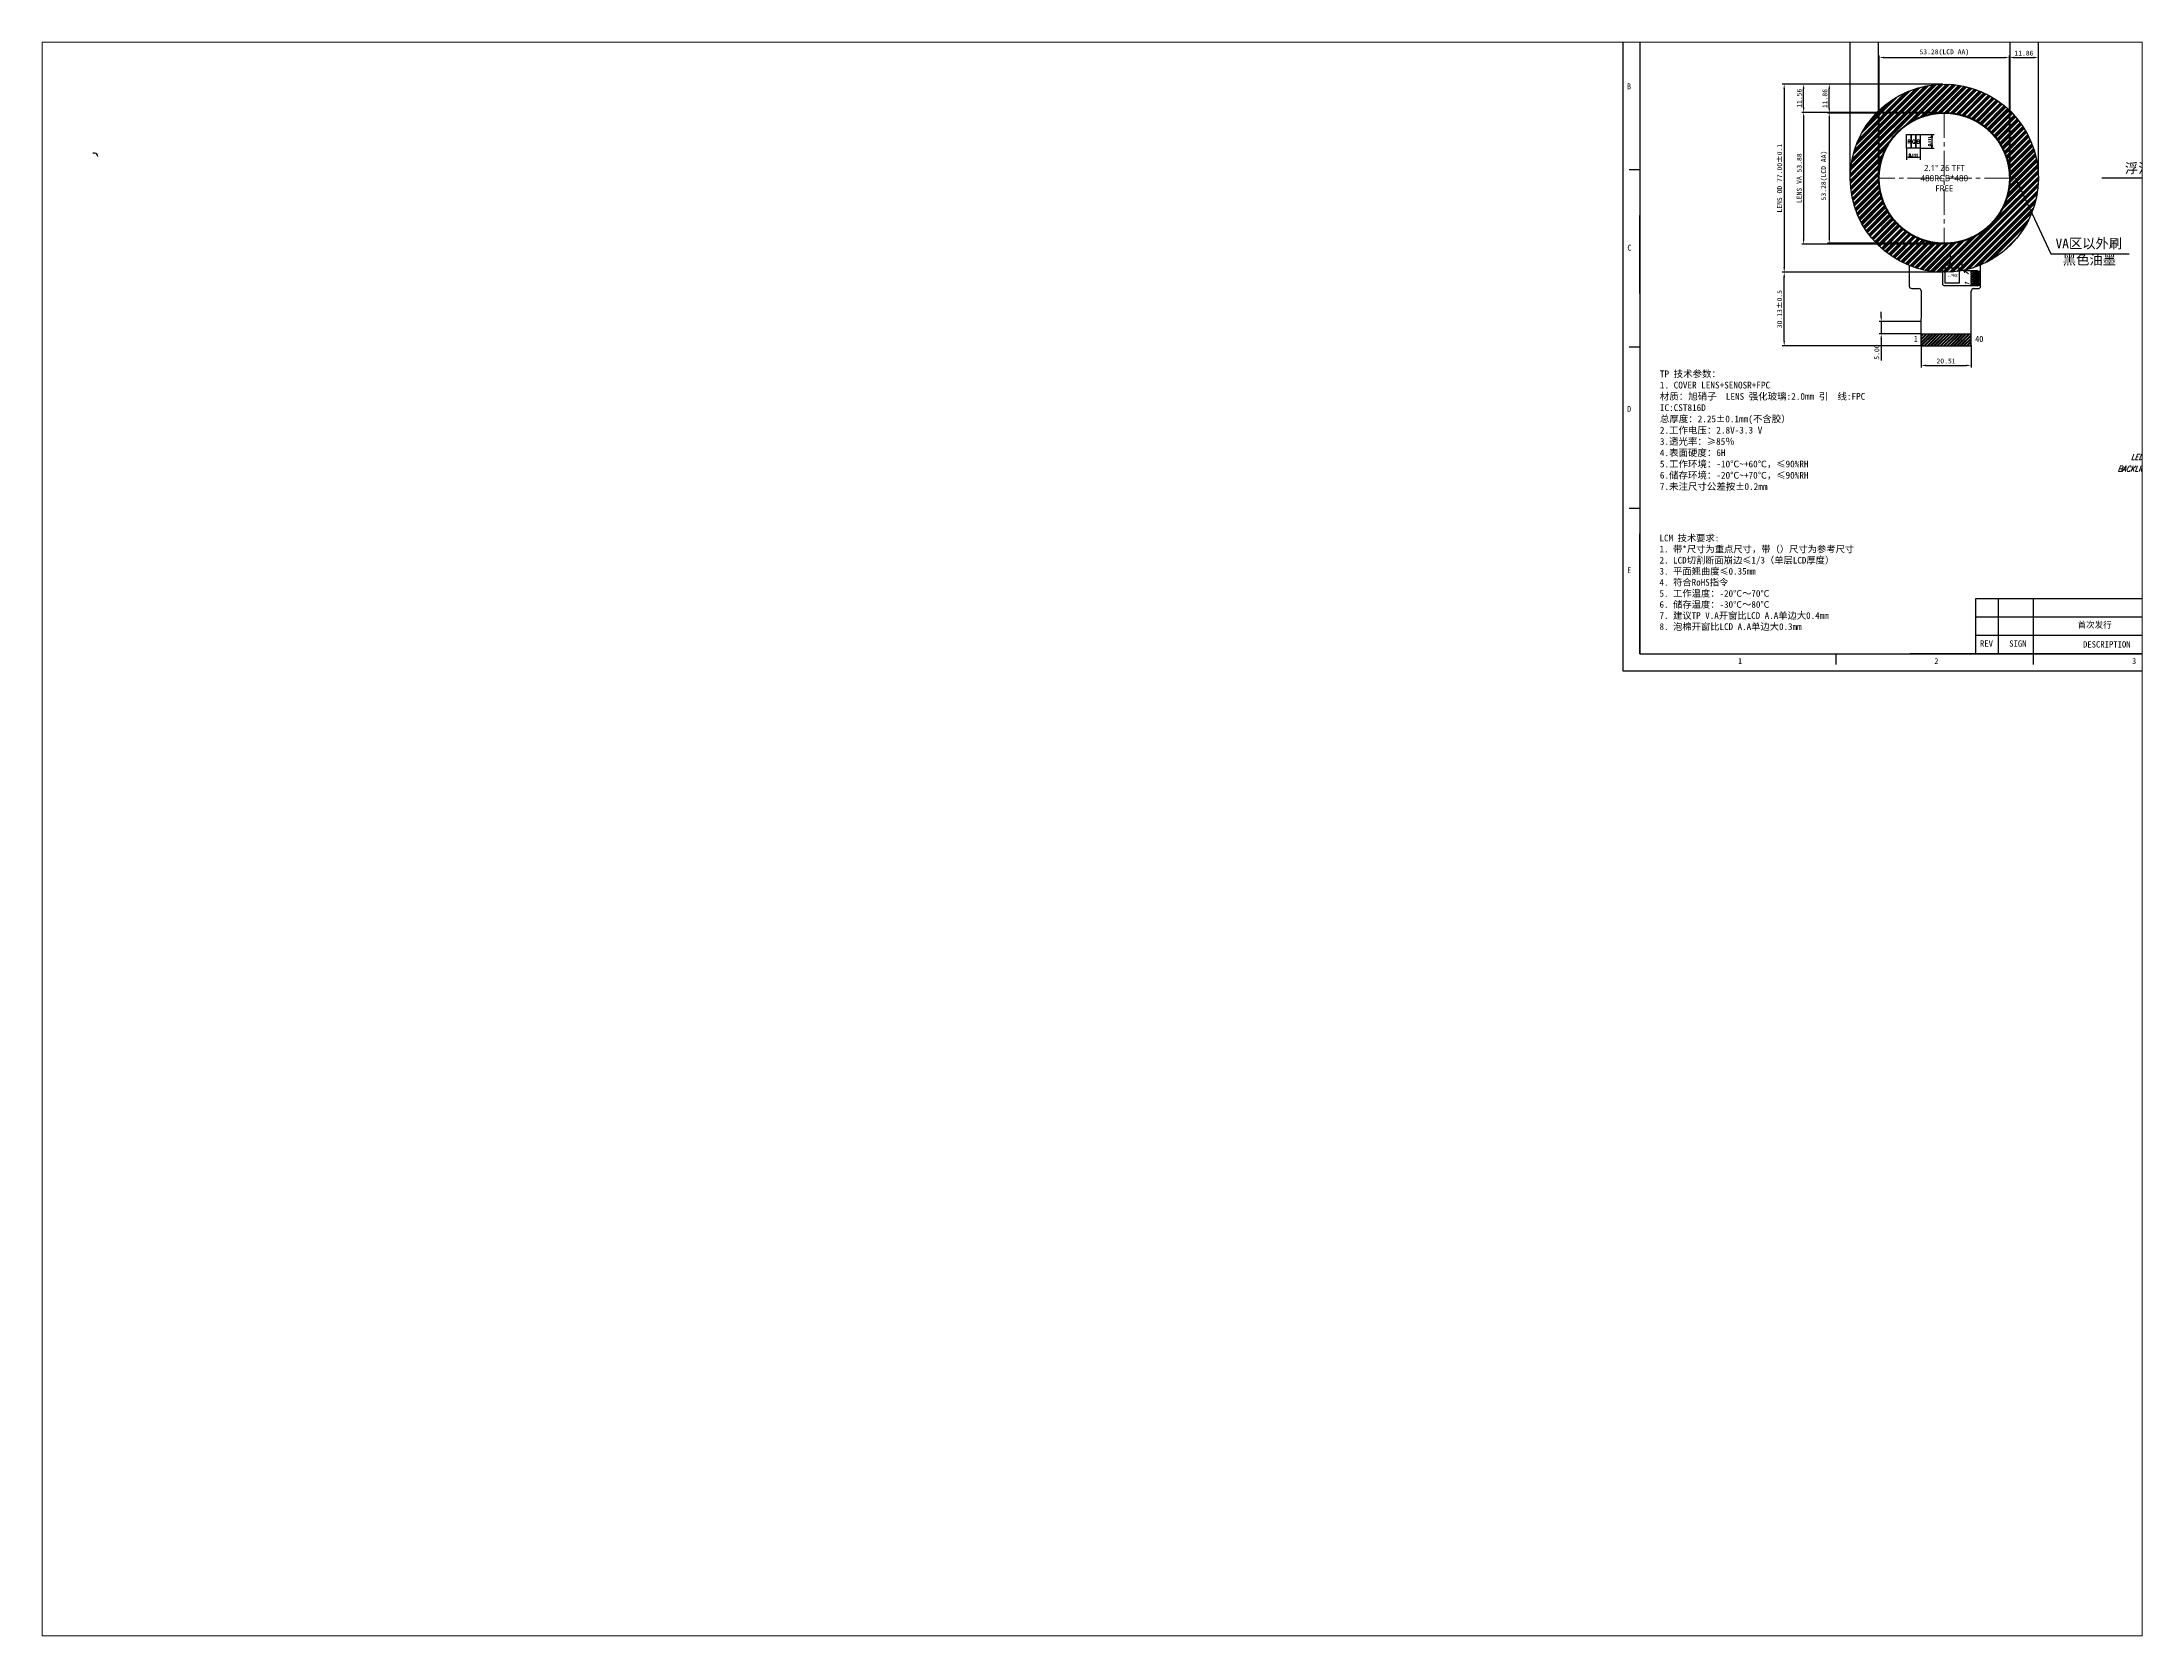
# Paper-space layout '布局2' of a CAD drawing. Header units: millimetres. Extents: x 26 to 231, y 20 to 176.
# The model-space entities are those that its viewports show. They can reach past a viewport. Long polylines and large blocks are cut down to what shows.
import ezdxf
from ezdxf.enums import TextEntityAlignment as Align

# ---------------------------------------------------------------- set-up
doc = ezdxf.new("R2010")
doc.units = ezdxf.units.MM
doc.linetypes.add('CENTER2', pattern=[1.125, 0.75, -0.125, 0.125, -0.125])
for name, color, linetype in [('3-DIM', 4, 'Continuous'), ('BL', 7, 'Continuous'), ('DIM', 3, 'Continuous'), ('FPC', 42, 'Continuous'), ('L241', 40, 'Continuous'), ('L92', 5, 'Continuous'), ('LCD', 2, 'Continuous'), ('标 注', 3, 'Continuous'), ('金手指', 50, 'Continuous')]:
    doc.layers.add(name, color=color, linetype=linetype)
doc.layers.add('CENTER', color=1, linetype='CENTER2', lineweight=9)
doc.styles.add('ROMAND', font='romand.shx')
doc.styles.get("Standard").update_dxf_attribs({"font": 'txt', "bigfont": 'gbcbig.shx'})
doc.styles.add('STYLE1', font='trebuc.ttf')
doc.styles.add('宋', font='')
doc.styles.add('宋体', font='')
doc.styles.add('样式 3', font='italict.shx', dxfattribs={"width": 0.85, "oblique": 10})
doc.styles.get('宋').set_extended_font_data('SimSun')
doc.styles.get('宋体').set_extended_font_data('SimSun')
doc.dimstyles.new('dwp', dxfattribs={"dimtxt": 4, "dimasz": 1.2, "dimexe": 1, "dimexo": 0.0625, "dimgap": 0.35, "dimtad": 1, "dimzin": 1, "dimdsep": 46, "dimtxsty": 'ROMAND', "dimblk": 'CLOSEDBLANK', "dimcen": 2.5, "dimclrd": 3, "dimclre": 3, "dimclrt": 3, "dimadec": 0, "dimazin": 0, "dimtp": 0.3, "dimtm": 0.3, "dimtfac": 1, "dimtmove": 0, "dimatfit": 3, "dimldrblk": 'CLOSEDBLANK', "dimfxl": 1, "dimarcsym": 0})
doc.dimstyles.new('ISO-25', dxfattribs={"dimtxt": 2.5, "dimasz": 2.5, "dimexe": 1.25, "dimexo": 0.625, "dimtad": 1, "dimtxsty": 'Standard', "dimcen": 2.5, "dimadec": 0, "dimazin": 0, "dimtfac": 1, "dimtmove": 0, "dimatfit": 3, "dimfxl": 1, "dimarcsym": 0})
doc.dimstyles.new('zengy', dxfattribs={"dimscale": 4, "dimtxt": 0.5, "dimasz": 0.5, "dimexe": 0.2, "dimexo": 0.2, "dimgap": 0.2, "dimtad": 1, "dimzin": 0, "dimdsep": 46, "dimtxsty": '宋体', "dimcen": 0.141421, "dimadec": 3, "dimazin": 0, "dimtfac": 1, "dimtmove": 0, "dimatfit": 3, "dimfxl": 0.2, "dimtolj": 1, "dimtzin": 0, "dimarcsym": 0})

# ---------------------------------------------------------------- blocks, each defined once
blk = doc.blocks.new('*D108')
at = {"layer": 'BL', "color": 0, "lineweight": -2, "ltscale": 5, "transparency": 16777216}
for p, q in [((4077.07, 1255.51), (4077.07, 1304.87)), ((4079.07, 1304.07), (4128.35, 1304.07)), ((4130.35, 1255.5), (4130.35, 1304.87))]:
    blk.add_line(p, q, dxfattribs=at)
at = {"layer": 'BL', "color": 0, "ltscale": 5, "transparency": 16777216}
for points in [[(4079.07, 1304.41), (4079.07, 1303.74), (4077.07, 1304.07)], [(4128.35, 1304.41), (4128.35, 1303.74), (4130.35, 1304.07)]]:
    blk.add_solid(points, dxfattribs=at)
at = {"layer": 'Defpoints', "color": 0, "ltscale": 5, "transparency": 16777216}
for p in [(4130.35, 1304.07), (4077.07, 1254.71), (4130.35, 1254.7)]:
    blk.add_point(p, dxfattribs=at)
at = {"layer": 'BL', "color": 0, "ltscale": 5, "transparency": 16777216, "insert": (4103.71, 1306.15), "char_height": 2, "attachment_point": 5, "style": '宋体'}
blk.add_mtext('\\A1;53.28(LCD AA)', dxfattribs=at)
blk = doc.blocks.new('*D109')
at = {"layer": 'BL', "color": 0, "lineweight": -2, "ltscale": 5, "transparency": 16777216}
for p, q in [((4102.91, 1281.35), (4055.83, 1281.35)), ((4056.63, 1279.35), (4056.63, 1230.07)), ((4102.91, 1228.07), (4055.83, 1228.07))]:
    blk.add_line(p, q, dxfattribs=at)
at = {"layer": 'BL', "color": 0, "ltscale": 5, "transparency": 16777216}
for points in [[(4056.29, 1279.35), (4056.96, 1279.35), (4056.63, 1281.35)], [(4056.29, 1230.07), (4056.96, 1230.07), (4056.63, 1228.07)]]:
    blk.add_solid(points, dxfattribs=at)
at = {"layer": 'Defpoints', "color": 0, "ltscale": 5, "transparency": 16777216}
for p in [(4103.71, 1281.35), (4056.63, 1228.07), (4103.71, 1228.07)]:
    blk.add_point(p, dxfattribs=at)
at = {"layer": 'BL', "color": 0, "ltscale": 5, "transparency": 16777216, "insert": (4054.55, 1255.78), "char_height": 2, "attachment_point": 5, "rotation": 90, "style": '宋体'}
blk.add_mtext('\\A1;53.28(LCD AA)', dxfattribs=at)
blk = doc.blocks.new('_ClosedBlank')
at = {"color": 0, "linetype": 'ByBlock', "lineweight": -2}
for p, q in [((-1, 0.17), (0, 0)), ((-1, 0.17), (-1, -0.17)), ((0, 0), (-1, -0.17))]:
    blk.add_line(p, q, dxfattribs=at)
blk = doc.blocks.new('*D111')
at = {"layer": 'Defpoints', "color": 0, "transparency": 16777216}
for p in [(4088.29, 1267.01), (4093.84, 1267.01), (4093.84, 1263.26)]:
    blk.add_point(p, dxfattribs=at)
at = {"layer": 'DIM', "color": 4, "lineweight": -2, "transparency": 16777216}
for p, q in [((4088.29, 1266.95), (4088.29, 1262.26)), ((4093.84, 1266.95), (4093.84, 1262.26)), ((4089.49, 1263.26), (4092.64, 1263.26))]:
    blk.add_line(p, q, dxfattribs=at)
at = {"layer": 'DIM', "color": 4, "lineweight": -2, "transparency": 16777216, "xscale": 1.199999999999999, "yscale": 1.199999999999999, "zscale": 1.199999999999999, "rotation": 180}
blk.add_blockref('_ClosedBlank', (4088.29, 1263.26), dxfattribs=at)
at = {"layer": 'DIM', "color": 4, "lineweight": -2, "transparency": 16777216, "xscale": 1.199999999999999, "yscale": 1.199999999999999, "zscale": 1.199999999999999}
blk.add_blockref('_ClosedBlank', (4093.84, 1263.26), dxfattribs=at)
at = {"layer": 'DIM', "color": 4, "transparency": 16777216, "insert": (4091.06, 1264.11), "char_height": 1, "attachment_point": 5, "style": 'ROMAND'}
blk.add_mtext('0.111', dxfattribs=at)
blk = doc.blocks.new('*D112')
at = {"layer": 'Defpoints', "color": 0, "transparency": 16777216}
for p in [(4093.84, 1272.56), (4093.84, 1267.01), (4098.6, 1267.01)]:
    blk.add_point(p, dxfattribs=at)
at = {"layer": 'DIM', "color": 4, "lineweight": -2, "transparency": 16777216}
for p, q in [((4093.9, 1272.56), (4099.6, 1272.56)), ((4093.9, 1267.01), (4099.6, 1267.01)), ((4098.6, 1271.36), (4098.6, 1268.21))]:
    blk.add_line(p, q, dxfattribs=at)
at = {"layer": 'DIM', "color": 4, "lineweight": -2, "transparency": 16777216, "xscale": 1.199999999999999, "yscale": 1.199999999999999, "zscale": 1.199999999999999}
for p, rotation in [((4098.6, 1272.56), 90), ((4098.6, 1267.01), 270)]:
    blk.add_blockref('_ClosedBlank', p, dxfattribs=dict(at, rotation=rotation))
at = {"layer": 'DIM', "color": 4, "transparency": 16777216, "insert": (4097.75, 1269.79), "char_height": 1, "attachment_point": 5, "rotation": 90, "style": 'ROMAND'}
blk.add_mtext('0.111', dxfattribs=at)
blk = doc.blocks.new('*U113')
at = {"color": 3}
blk.add_lwpolyline([(-1.9, -0.25), (1.9, -0.25), (1.9, 0.25), (-1.9, 0.25)], close=True, dxfattribs=at)
blk = doc.blocks.new('*U114')
at = {"color": 0, "linetype": 'ByBlock', "lineweight": -2, "transparency": 16777216}
for p in [(0, 5.1), (0, 4.25), (0, 3.4), (0, 2.55), (0, 1.7), (0, 0.85), (0, 0)]:
    blk.add_blockref('*U113', p, dxfattribs=at)
blk = doc.blocks.new('*D115')
at = {"layer": 'BL', "color": 0, "lineweight": -2, "ltscale": 5, "transparency": 16777216}
for p, q in [((4076.77, 1255.51), (4076.77, 1315.48)), ((4130.65, 1255.51), (4130.65, 1315.48)), ((4078.77, 1314.68), (4128.65, 1314.68))]:
    blk.add_line(p, q, dxfattribs=at)
at = {"layer": 'BL', "color": 0, "ltscale": 5, "transparency": 16777216}
for points in [[(4078.77, 1315.01), (4078.77, 1314.34), (4076.77, 1314.68)], [(4128.65, 1315.01), (4128.65, 1314.34), (4130.65, 1314.68)]]:
    blk.add_solid(points, dxfattribs=at)
at = {"layer": 'Defpoints', "color": 0, "ltscale": 5, "transparency": 16777216}
for p in [(4130.65, 1314.68), (4076.77, 1254.71), (4130.65, 1254.71)]:
    blk.add_point(p, dxfattribs=at)
at = {"layer": 'BL', "color": 0, "ltscale": 5, "transparency": 16777216, "insert": (4103.71, 1316.48), "char_height": 2, "attachment_point": 5, "style": '宋体'}
blk.add_mtext('\\A1;LENS VA 53.88', dxfattribs=at)
blk = doc.blocks.new('*D116')
at = {"layer": 'BL', "color": 0, "lineweight": -2, "ltscale": 5, "transparency": 16777216}
for p, q in [((4102.91, 1281.65), (4045.33, 1281.65)), ((4046.13, 1279.65), (4046.13, 1229.77)), ((4102.91, 1227.77), (4045.33, 1227.77))]:
    blk.add_line(p, q, dxfattribs=at)
at = {"layer": 'BL', "color": 0, "ltscale": 5, "transparency": 16777216}
for points in [[(4045.8, 1279.65), (4046.47, 1279.65), (4046.13, 1281.65)], [(4045.8, 1229.77), (4046.47, 1229.77), (4046.13, 1227.77)]]:
    blk.add_solid(points, dxfattribs=at)
at = {"layer": 'Defpoints', "color": 0, "ltscale": 5, "transparency": 16777216}
for p in [(4103.71, 1281.65), (4046.13, 1227.77), (4103.71, 1227.77)]:
    blk.add_point(p, dxfattribs=at)
at = {"layer": 'BL', "color": 0, "ltscale": 5, "transparency": 16777216, "insert": (4044.33, 1254.71), "char_height": 2, "attachment_point": 5, "rotation": 90, "style": '宋体'}
blk.add_mtext('\\A1;LENS VA 53.88', dxfattribs=at)
blk = doc.blocks.new('*D117')
at = {"layer": 'BL', "color": 0, "lineweight": -2, "ltscale": 5, "transparency": 16777216}
for p, q in [((4065.21, 1255.51), (4065.21, 1321.78)), ((4067.21, 1320.98), (4140.21, 1320.98)), ((4142.21, 1255.51), (4142.21, 1321.78))]:
    blk.add_line(p, q, dxfattribs=at)
at = {"layer": 'BL', "color": 0, "ltscale": 5, "transparency": 16777216}
for points in [[(4067.21, 1321.31), (4067.21, 1320.64), (4065.21, 1320.98)], [(4140.21, 1321.31), (4140.21, 1320.64), (4142.21, 1320.98)]]:
    blk.add_solid(points, dxfattribs=at)
at = {"layer": 'Defpoints', "color": 0, "ltscale": 5, "transparency": 16777216}
for p in [(4142.21, 1320.98), (4065.21, 1254.71), (4142.21, 1254.71)]:
    blk.add_point(p, dxfattribs=at)
at = {"layer": 'BL', "color": 0, "ltscale": 5, "transparency": 16777216, "insert": (4103.71, 1322.85), "char_height": 2, "attachment_point": 5, "style": '宋体'}
blk.add_mtext('\\A1;LENS OD 77.00%%P0.1', dxfattribs=at)
blk = doc.blocks.new('*D118')
at = {"layer": 'BL', "color": 0, "lineweight": -2, "ltscale": 5, "transparency": 16777216}
for p, q in [((4102.91, 1293.21), (4037.38, 1293.21)), ((4038.18, 1291.21), (4038.18, 1218.21)), ((4102.91, 1216.21), (4037.38, 1216.21))]:
    blk.add_line(p, q, dxfattribs=at)
at = {"layer": 'BL', "color": 0, "ltscale": 5, "transparency": 16777216}
for points in [[(4037.84, 1291.21), (4038.51, 1291.21), (4038.18, 1293.21)], [(4037.84, 1218.21), (4038.51, 1218.21), (4038.18, 1216.21)]]:
    blk.add_solid(points, dxfattribs=at)
at = {"layer": 'Defpoints', "color": 0, "ltscale": 5, "transparency": 16777216}
for p in [(4103.71, 1293.21), (4038.18, 1216.21), (4103.71, 1216.21)]:
    blk.add_point(p, dxfattribs=at)
at = {"layer": 'BL', "color": 0, "ltscale": 5, "transparency": 16777216, "insert": (4036.3, 1254.71), "char_height": 2, "attachment_point": 5, "rotation": 90, "style": '宋体'}
blk.add_mtext('\\A1;LENS OD 77.00%%P0.1', dxfattribs=at)
blk = doc.blocks.new('*D119')
at = {"layer": 'BL', "color": 0, "lineweight": -2, "ltscale": 5, "transparency": 16777216}
for p, q in [((4102.91, 1216.21), (4037.38, 1216.21)), ((4038.18, 1188.08), (4038.18, 1214.21)), ((4095.25, 1186.08), (4037.38, 1186.08))]:
    blk.add_line(p, q, dxfattribs=at)
at = {"layer": 'BL', "color": 0, "ltscale": 5, "transparency": 16777216}
for points in [[(4037.84, 1214.21), (4038.51, 1214.21), (4038.18, 1216.21)], [(4037.84, 1188.08), (4038.51, 1188.08), (4038.18, 1186.08)]]:
    blk.add_solid(points, dxfattribs=at)
at = {"layer": 'Defpoints', "color": 0, "ltscale": 5, "transparency": 16777216}
for p in [(4038.18, 1216.21), (4103.71, 1216.21), (4096.05, 1186.08)]:
    blk.add_point(p, dxfattribs=at)
at = {"layer": 'BL', "color": 0, "ltscale": 5, "transparency": 16777216, "insert": (4036.3, 1201.14), "char_height": 2, "attachment_point": 5, "rotation": 90, "style": '宋体'}
blk.add_mtext('\\A1;30.13%%P0.5', dxfattribs=at)
blk = doc.blocks.new('*D120')
at = {"layer": 'BL', "color": 0, "lineweight": -2, "ltscale": 5, "transparency": 16777216}
for p, q in [((4094.17, 1186.39), (4094.17, 1177.3)), ((4114.68, 1186.33), (4114.68, 1177.3)), ((4096.17, 1178.1), (4112.68, 1178.1))]:
    blk.add_line(p, q, dxfattribs=at)
at = {"layer": 'BL', "color": 0, "ltscale": 5, "transparency": 16777216}
for points in [[(4096.17, 1178.43), (4096.17, 1177.77), (4094.17, 1178.1)], [(4112.68, 1178.43), (4112.68, 1177.77), (4114.68, 1178.1)]]:
    blk.add_solid(points, dxfattribs=at)
at = {"layer": 'Defpoints', "color": 0, "ltscale": 5, "transparency": 16777216}
for p in [(4094.17, 1187.19), (4114.68, 1187.13), (4114.68, 1178.1)]:
    blk.add_point(p, dxfattribs=at)
at = {"layer": 'BL', "color": 0, "ltscale": 5, "transparency": 16777216, "insert": (4104.42, 1179.9), "char_height": 2, "attachment_point": 5, "style": '宋体'}
blk.add_mtext('\\A1;20.51', dxfattribs=at)
blk = doc.blocks.new('*D121')
at = {"layer": 'BL', "color": 0, "lineweight": -2, "ltscale": 5, "transparency": 16777216}
for p, q in [((4094.07, 1196.08), (4077.07, 1196.08)), ((4077.87, 1198.08), (4077.87, 1200.08)), ((4077.87, 1196.08), (4077.87, 1191.08)), ((4094.07, 1191.08), (4077.07, 1191.08)), ((4077.87, 1189.08), (4077.87, 1180.07))]:
    blk.add_line(p, q, dxfattribs=at)
at = {"layer": 'BL', "color": 0, "ltscale": 5, "transparency": 16777216}
for points in [[(4077.54, 1198.08), (4078.2, 1198.08), (4077.87, 1196.08)], [(4077.54, 1189.08), (4078.2, 1189.08), (4077.87, 1191.08)]]:
    blk.add_solid(points, dxfattribs=at)
at = {"layer": 'Defpoints', "color": 0, "ltscale": 5, "transparency": 16777216}
for p in [(4094.87, 1196.08), (4077.87, 1191.08), (4094.87, 1191.08)]:
    blk.add_point(p, dxfattribs=at)
at = {"layer": 'BL', "color": 0, "ltscale": 5, "transparency": 16777216, "insert": (4076.07, 1183.57), "char_height": 2, "attachment_point": 5, "rotation": 90, "style": '宋体'}
blk.add_mtext('\\A1;5.00', dxfattribs=at)
blk = doc.blocks.new('*D123')
at = {"layer": 'BL', "color": 0, "lineweight": -2, "ltscale": 5, "transparency": 16777216}
for p, q in [((4211.63, 1220.17), (4211.63, 1199.7)), ((4213.63, 1220.17), (4213.63, 1199.7)), ((4209.63, 1200.5), (4186.3, 1200.5)), ((4213.63, 1200.5), (4211.63, 1200.5)), ((4215.63, 1200.5), (4217.63, 1200.5))]:
    blk.add_line(p, q, dxfattribs=at)
at = {"layer": 'BL', "color": 0, "ltscale": 5, "transparency": 16777216}
for points in [[(4209.63, 1200.83), (4209.63, 1200.17), (4211.63, 1200.5)], [(4215.63, 1200.83), (4215.63, 1200.17), (4213.63, 1200.5)]]:
    blk.add_solid(points, dxfattribs=at)
at = {"layer": 'Defpoints', "color": 0, "ltscale": 5, "transparency": 16777216}
for p in [(4211.63, 1220.97), (4213.63, 1220.97), (4213.63, 1200.5)]:
    blk.add_point(p, dxfattribs=at)
at = {"layer": 'BL', "color": 0, "ltscale": 5, "transparency": 16777216, "insert": (4196.97, 1202.62), "char_height": 2, "attachment_point": 5, "style": '宋体'}
blk.add_mtext('\\A1;2.5D玻璃T=2.00', dxfattribs=at)
blk = doc.blocks.new('*D130')
at = {"layer": 'BL', "color": 0, "lineweight": -2, "ltscale": 5, "transparency": 16777216}
blk.add_line((4132.35, 1304.07), (4140.21, 1304.07), dxfattribs=at)
at = {"layer": 'BL', "color": 0, "ltscale": 5, "transparency": 16777216}
for points in [[(4132.35, 1304.41), (4132.35, 1303.74), (4130.35, 1304.07)], [(4140.21, 1304.41), (4140.21, 1303.74), (4142.21, 1304.07)]]:
    blk.add_solid(points, dxfattribs=at)
at = {"layer": 'Defpoints', "color": 0, "ltscale": 5, "transparency": 16777216}
for p in [(4130.35, 1304.07), (4142.21, 1304.07), (4142.21, 1304.07)]:
    blk.add_point(p, dxfattribs=at)
at = {"layer": 'BL', "color": 0, "ltscale": 5, "transparency": 16777216, "insert": (4136.28, 1305.87), "char_height": 2, "attachment_point": 5, "style": '宋体'}
blk.add_mtext('\\A1;11.86', dxfattribs=at)
blk = doc.blocks.new('*D131')
at = {"layer": 'BL', "color": 0, "lineweight": -2, "ltscale": 5, "transparency": 16777216}
blk.add_line((4132.65, 1314.68), (4140.21, 1314.68), dxfattribs=at)
at = {"layer": 'BL', "color": 0, "ltscale": 5, "transparency": 16777216}
for points in [[(4132.65, 1315.01), (4132.65, 1314.34), (4130.65, 1314.68)], [(4140.21, 1315.01), (4140.21, 1314.34), (4142.21, 1314.68)]]:
    blk.add_solid(points, dxfattribs=at)
at = {"layer": 'Defpoints', "color": 0, "ltscale": 5, "transparency": 16777216}
for p in [(4130.65, 1314.68), (4142.21, 1314.68), (4142.21, 1314.68)]:
    blk.add_point(p, dxfattribs=at)
at = {"layer": 'BL', "color": 0, "ltscale": 5, "transparency": 16777216, "insert": (4136.43, 1316.48), "char_height": 2, "attachment_point": 5, "style": '宋体'}
blk.add_mtext('\\A1;11.56', dxfattribs=at)
blk = doc.blocks.new('*D132')
at = {"layer": 'BL', "color": 0, "lineweight": -2, "ltscale": 5, "transparency": 16777216}
blk.add_line((4056.63, 1283.35), (4056.63, 1291.21), dxfattribs=at)
at = {"layer": 'BL', "color": 0, "ltscale": 5, "transparency": 16777216}
for points in [[(4056.29, 1291.21), (4056.96, 1291.21), (4056.63, 1293.21)], [(4056.29, 1283.35), (4056.96, 1283.35), (4056.63, 1281.35)]]:
    blk.add_solid(points, dxfattribs=at)
at = {"layer": 'Defpoints', "color": 0, "ltscale": 5, "transparency": 16777216}
for p in [(4056.63, 1293.21), (4056.63, 1293.21), (4056.63, 1281.35)]:
    blk.add_point(p, dxfattribs=at)
at = {"layer": 'BL', "color": 0, "ltscale": 5, "transparency": 16777216, "insert": (4054.83, 1287.28), "char_height": 2, "attachment_point": 5, "rotation": 90, "style": '宋体'}
blk.add_mtext('\\A1;11.86', dxfattribs=at)
blk = doc.blocks.new('*D133')
at = {"layer": 'BL', "color": 0, "lineweight": -2, "ltscale": 5, "transparency": 16777216}
blk.add_line((4046.13, 1283.65), (4046.13, 1291.21), dxfattribs=at)
at = {"layer": 'BL', "color": 0, "ltscale": 5, "transparency": 16777216}
for points in [[(4045.8, 1291.21), (4046.47, 1291.21), (4046.13, 1293.21)], [(4045.8, 1283.65), (4046.47, 1283.65), (4046.13, 1281.65)]]:
    blk.add_solid(points, dxfattribs=at)
at = {"layer": 'Defpoints', "color": 0, "ltscale": 5, "transparency": 16777216}
for p in [(4046.13, 1293.21), (4046.13, 1293.21), (4046.13, 1281.65)]:
    blk.add_point(p, dxfattribs=at)
at = {"layer": 'BL', "color": 0, "ltscale": 5, "transparency": 16777216, "insert": (4044.33, 1287.43), "char_height": 2, "attachment_point": 5, "rotation": 90, "style": '宋体'}
blk.add_mtext('\\A1;11.56', dxfattribs=at)

msp = doc.modelspace()

# ---------------------------------------------------------------- hatches: boundary and pattern name
h = msp.add_hatch()
h.set_pattern_fill('ANSI34', color=8, scale=0.1)
h.set_pattern_definition([(45, (788.8464, 27.592), (-1.3470384, 1.3470384), []), (45, (789.2954, 27.592), (-1.3470384, 1.3470384), []), (45, (789.7444, 27.592), (-1.3470384, 1.3470384), []), (45, (790.1935, 27.592), (-1.3470384, 1.3470384), [])])
h.paths.add_polyline_path([(4142.2071, 1254.7058, 1), (4065.2071, 1254.7058, 1)])
h.paths.add_polyline_path([(4076.7671, 1254.7058, -1), (4130.6471, 1254.7058, -1)], flags=16)
h = msp.add_hatch()
h.set_pattern_fill('ANSI32', color=30, scale=0.1)
h.set_pattern_definition([(45, (614.6211, -10), (-0.6735192, 0.6735192), []), (45, (615.0701, -10), (-0.6735192, 0.6735192), [])])
h.paths.add_polyline_path([(4114.6882, 1191.0774), (4094.1781, 1191.0774), (4094.1648, 1186.278, 0.41502802), (4094.3648, 1186.0774), (4114.4749, 1186.0774, 0.41339957), (4114.6749, 1186.2769)])

# ---------------------------------------------------------------- linework, layer by layer
at = {"color": 7, "linetype": 'Continuous'}
for p, q in [((3972.1582, 1396.9748), (3972.1582, 1053.1667)), ((3972.1582, 1053.1667), (4467.6288, 1053.1667))]:
    msp.add_line(p, q, dxfattribs=at)
at = {"linetype": 'Continuous'}
for p, q in [((3979.1038, 1383.46), (3979.1038, 1060.1123)), ((3979.1038, 1258.0624), (3974.7628, 1258.0624)), ((3979.1038, 1185.5099), (3974.7628, 1185.5099)), ((3979.1038, 1119.5265), (3974.7628, 1119.5265)), ((3979.1038, 1060.1118), (4460.6832, 1060.1123)), ((4059.2736, 1060.1123), (4059.2736, 1055.7713)), ((4140.0387, 1060.1123), (4140.0387, 1055.7713))]:
    msp.add_line(p, q, dxfattribs=at)
at = {"color": 8}
msp.add_line((3346.6338, 1264.9132), (3345.9338, 1264.9132), dxfattribs=at)
at = {"color": 30}
for p, q in [((4089.3516, 1218.9826), (4089.3516, 1210.593)), ((4118.5669, 1210.5174), (4118.5669, 1219.1888)), ((4090.3488, 1209.593), (4093.2017, 1209.5851)), ((4094.199, 1208.5823), (4094.1648, 1186.278)), ((4114.6749, 1186.2769), (4114.7089, 1208.5253)), ((4115.7117, 1209.5225), (4117.5642, 1209.5174)), ((4094.1642, 1191.0774), (4114.6743, 1191.0774)), ((4094.3648, 1186.0774), (4114.4749, 1186.0774))]:
    msp.add_line(p, q, dxfattribs=at)
at = {"color": 4, "linetype": 'Continuous'}
for p, q in [((3979.1038, 1060.1123), (3979.1037, 1109.1501)), ((4238.597, 1082.6557), (4116.4682, 1082.6557)), ((4116.4682, 1082.6557), (4116.4682, 1060.1123)), ((4238.597, 1075.1412), (4116.4682, 1075.1412)), ((4125.7147, 1082.6557), (4125.7147, 1060.1123)), ((4140.1147, 1082.6557), (4140.1147, 1060.1123)), ((4238.597, 1067.6268), (4116.4682, 1067.6268)), ((4238.597, 1060.1123), (4089.5709, 1060.1123))]:
    msp.add_line(p, q, dxfattribs=at)
msp.add_lwpolyline([(4103.9472, 1211.8804), (4109.9472, 1211.8804), (4109.9472, 1217.8804), (4103.9472, 1217.8804)], close=True)
at = {"color": 8}
for radius in [38.5, 26.94]:
    msp.add_circle((4103.7079, 1254.7058), radius, dxfattribs=at)
msp.add_arc((3346.6338, 1263.6132), 1.3, 0, 90, dxfattribs=at)
at = {"color": 30}
for centre, radius, start, end in [((4090.3516, 1210.593), 1, 180, 269.8407209), ((4093.199, 1208.5851), 1, 359.8407209, 89.8407209), ((4115.7089, 1208.5225), 1, 89.8407209, 179.8407209), ((4117.5669, 1210.5174), 1, 269.8407209, 0), ((4094.3648, 1186.2774), 0.2, 179.8407209, 270), ((4114.4749, 1186.2774), 0.2, 270, 359.8407209)]:
    msp.add_arc(centre, radius, start, end, dxfattribs=at)
at = {"layer": 'CENTER', "ltscale": 0.8}
for p, q in [((4103.7079, 1281.6458), (4103.7079, 1227.7658)), ((4130.6479, 1254.7058), (4076.7679, 1254.7058))]:
    msp.add_line(p, q, dxfattribs=at)
at = {"layer": 'FPC', "color": 30, "linetype": 'Continuous'}
for p, q in [((4106.1222, 1223.8788), (4106.1222, 1220.1556)), ((4110.9472, 1217.7624), (4110.9472, 1220.8002)), ((4102.9472, 1218.1556), (4102.9472, 1211.6638)), ((4105.1222, 1219.1556), (4103.9472, 1219.1556)), ((4117.3268, 1216.7624), (4111.9472, 1216.7624)), ((4117.5268, 1216.5624), (4117.5268, 1210.8638)), ((4117.5268, 1212.2624), (4117.5268, 1211.7624)), ((4117.3268, 1210.6638), (4103.9321, 1210.6638))]:
    msp.add_line(p, q, dxfattribs=at)
for centre, radius, start, end in [((4103.9472, 1218.1556), 1, 90, 180), ((4105.1222, 1220.1556), 1, 270, 0), ((4111.9472, 1217.7624), 1, 180, 270), ((4117.3268, 1216.5624), 0.2, 0, 90), ((4103.9472, 1211.6638), 1, 180, 270), ((4117.3268, 1210.8638), 0.2, 270, 0)]:
    msp.add_arc(centre, radius, start, end, dxfattribs=at)
at = {"layer": 'L241', "linetype": 'Continuous', "const_width": 0.01}
msp.add_lwpolyline([(4082.3807, 1234.2368), (4082.3807, 1234.2369)], dxfattribs=at)
at = {"layer": 'L92', "linetype": 'Continuous'}
msp.add_lwpolyline([(4103.541, 1228.0658), (4103.374, 1228.0678), (4103.206, 1228.0708), (4103.039, 1228.0738), (4102.872, 1228.0788), (4102.705, 1228.0848), (4102.537, 1228.0918), (4102.37, 1228.0998), (4102.203, 1228.1088), (4102.036, 1228.1188), (4101.869, 1228.1298), (4101.702, 1228.1418), (4101.535, 1228.1548), (4101.368, 1228.1688), (4101.202, 1228.1838), (4101.035, 1228.1998), (4100.868, 1228.2178), (4100.702, 1228.2358), (4100.37, 1228.2758), (4100.204, 1228.2968), (4100.038, 1228.3198), (4099.872, 1228.3438), (4099.707, 1228.3678), (4099.541, 1228.3938), (4099.211, 1228.4478), (4099.046, 1228.4768), (4098.881, 1228.5068), (4098.717, 1228.5378), (4098.552, 1228.5698), (4098.388, 1228.6028), (4098.224, 1228.6368), (4098.061, 1228.6718), (4097.897, 1228.7078), (4097.734, 1228.7448), (4097.571, 1228.7828), (4097.408, 1228.8218), (4097.246, 1228.8618), (4097.083, 1228.9028), (4096.921, 1228.9448), (4096.76, 1228.9878), (4096.598, 1229.0318), (4096.276, 1229.1238), (4096.116, 1229.1708), (4095.955, 1229.2188), (4095.795, 1229.2678), (4095.636, 1229.3188), (4095.476, 1229.3698), (4095.317, 1229.4218), (4095.159, 1229.4748), (4095, 1229.5288), (4094.842, 1229.5848), (4094.685, 1229.6408), (4094.527, 1229.6978), (4094.37, 1229.7558), (4094.214, 1229.8148), (4093.902, 1229.9368), (4093.746, 1229.9988), (4093.591, 1230.0618), (4093.437, 1230.1258), (4093.282, 1230.1908), (4093.129, 1230.2568), (4092.975, 1230.3238), (4092.822, 1230.3918), (4092.67, 1230.4608), (4092.366, 1230.6008), (4092.215, 1230.6728), (4092.064, 1230.7458), (4091.914, 1230.8188), (4091.764, 1230.8938), (4091.614, 1230.9698), (4091.465, 1231.0458), (4091.317, 1231.1228), (4091.169, 1231.2018), (4091.022, 1231.2808), (4090.875, 1231.3608), (4090.728, 1231.4418), (4090.582, 1231.5238), (4090.437, 1231.6068), (4090.292, 1231.6908), (4090.004, 1231.8608), (4089.718, 1232.0348), (4089.434, 1232.2128), (4089.293, 1232.3028), (4089.153, 1232.3938), (4089.013, 1232.4858), (4088.873, 1232.5788), (4088.597, 1232.7668), (4088.459, 1232.8618), (4088.322, 1232.9588), (4088.186, 1233.0558), (4088.05, 1233.1538), (4087.78, 1233.3518), (4087.647, 1233.4528), (4087.513, 1233.5538), (4087.381, 1233.6558), (4087.249, 1233.7588), (4087.118, 1233.8628), (4086.987, 1233.9678), (4086.857, 1234.0728), (4086.728, 1234.1788), (4086.599, 1234.2868), (4086.471, 1234.3938), (4086.344, 1234.5028), (4086.217, 1234.6128), (4086.091, 1234.7228), (4085.966, 1234.8338), (4085.842, 1234.9458), (4085.718, 1235.0588), (4085.595, 1235.1718), (4085.472, 1235.2858), (4085.351, 1235.4008), (4085.109, 1235.6328), (4084.871, 1235.8688), (4084.753, 1235.9868), (4084.636, 1236.1068), (4084.52, 1236.2268), (4084.404, 1236.3478), (4084.289, 1236.4698), (4084.175, 1236.5918), (4084.061, 1236.7148), (4083.837, 1236.9628), (4083.726, 1237.0888), (4083.615, 1237.2138), (4083.397, 1237.4678), (4083.289, 1237.5958), (4083.182, 1237.7248), (4083.076, 1237.8538), (4082.97, 1237.9838), (4082.762, 1238.2458), (4082.659, 1238.3778), (4082.455, 1238.6438), (4082.255, 1238.9118), (4082.156, 1239.0468), (4082.058, 1239.1828), (4081.961, 1239.3188), (4081.865, 1239.4558), (4081.675, 1239.7318), (4081.489, 1240.0098), (4081.397, 1240.1498), (4081.306, 1240.2898), (4081.216, 1240.4318), (4081.126, 1240.5728), (4081.038, 1240.7148), (4080.864, 1241.0008), (4080.778, 1241.1448), (4080.694, 1241.2888), (4080.61, 1241.4338), (4080.527, 1241.5798), (4080.445, 1241.7258), (4080.364, 1241.8718), (4080.204, 1242.1658), (4080.126, 1242.3138), (4079.972, 1242.6118), (4079.897, 1242.7608), (4079.822, 1242.9108), (4079.748, 1243.0608), (4079.604, 1243.3628), (4079.533, 1243.5148), (4079.463, 1243.6668), (4079.394, 1243.8198), (4079.26, 1244.1258), (4079.194, 1244.2798), (4079.129, 1244.4338), (4079.001, 1244.7438), (4078.939, 1244.8988), (4078.878, 1245.0548), (4078.818, 1245.2108), (4078.759, 1245.3678), (4078.701, 1245.5248), (4078.644, 1245.6818), (4078.587, 1245.8398), (4078.532, 1245.9978), (4078.478, 1246.1558), (4078.372, 1246.4738), (4078.321, 1246.6328), (4078.271, 1246.7928), (4078.222, 1246.9528), (4078.174, 1247.1128), (4078.126, 1247.2738), (4078.08, 1247.4338), (4078.035, 1247.5958), (4077.991, 1247.7568), (4077.948, 1247.9188), (4077.864, 1248.2428), (4077.824, 1248.4058), (4077.785, 1248.5678), (4077.747, 1248.7308), (4077.71, 1248.8948), (4077.674, 1249.0578), (4077.639, 1249.2218), (4077.605, 1249.3858), (4077.572, 1249.5498), (4077.54, 1249.7138), (4077.51, 1249.8788), (4077.48, 1250.0428), (4077.451, 1250.2078), (4077.423, 1250.3728), (4077.397, 1250.5388), (4077.371, 1250.7038), (4077.346, 1250.8688), (4077.3, 1251.2008), (4077.258, 1251.5328), (4077.239, 1251.6988), (4077.22, 1251.8658), (4077.203, 1252.0318), (4077.187, 1252.1988), (4077.172, 1252.3658), (4077.157, 1252.5318), (4077.144, 1252.6988), (4077.132, 1252.8658), (4077.121, 1253.0328), (4077.111, 1253.1998), (4077.102, 1253.3668), (4077.094, 1253.5348), (4077.082, 1253.8688), (4077.077, 1254.0358), (4077.073, 1254.2038), (4077.071, 1254.3708), (4077.069, 1254.5388), (4077.069, 1254.8728), (4077.071, 1255.0408), (4077.073, 1255.2078), (4077.077, 1255.3748), (4077.082, 1255.5428), (4077.094, 1255.8768), (4077.102, 1256.0438), (4077.111, 1256.2118), (4077.121, 1256.3788), (4077.132, 1256.5458), (4077.144, 1256.7128), (4077.157, 1256.8798), (4077.172, 1257.0458), (4077.187, 1257.2128), (4077.203, 1257.3798), (4077.22, 1257.5458), (4077.239, 1257.7118), (4077.258, 1257.8788), (4077.3, 1258.2108), (4077.323, 1258.3768), (4077.346, 1258.5418), (4077.371, 1258.7078), (4077.397, 1258.8728), (4077.423, 1259.0388), (4077.451, 1259.2038), (4077.48, 1259.3688), (4077.51, 1259.5328), (4077.54, 1259.6978), (4077.572, 1259.8618), (4077.605, 1260.0258), (4077.639, 1260.1898), (4077.674, 1260.3538), (4077.71, 1260.5168), (4077.747, 1260.6808), (4077.785, 1260.8438), (4077.824, 1261.0058), (4077.864, 1261.1688), (4077.948, 1261.4928), (4077.991, 1261.6548), (4078.035, 1261.8158), (4078.08, 1261.9768), (4078.126, 1262.1378), (4078.174, 1262.2988), (4078.222, 1262.4588), (4078.271, 1262.6188), (4078.321, 1262.7788), (4078.372, 1262.9378), (4078.478, 1263.2558), (4078.532, 1263.4138), (4078.587, 1263.5718), (4078.644, 1263.7298), (4078.701, 1263.8868), (4078.759, 1264.0438), (4078.818, 1264.2008), (4078.878, 1264.3568), (4078.939, 1264.5128), (4079.001, 1264.6678), (4079.129, 1264.9778), (4079.194, 1265.1318), (4079.26, 1265.2858), (4079.394, 1265.5918), (4079.463, 1265.7448), (4079.533, 1265.8968), (4079.604, 1266.0488), (4079.748, 1266.3508), (4079.822, 1266.5008), (4079.897, 1266.6508), (4079.972, 1266.7998), (4080.126, 1267.0978), (4080.204, 1267.2448), (4080.284, 1267.3928), (4080.364, 1267.5398), (4080.445, 1267.6858), (4080.527, 1267.8318), (4080.61, 1267.9778), (4080.694, 1268.1218), (4080.778, 1268.2668), (4080.864, 1268.4108), (4081.038, 1268.6968), (4081.126, 1268.8388), (4081.306, 1269.1208), (4081.397, 1269.2618), (4081.489, 1269.4018), (4081.675, 1269.6798), (4081.865, 1269.9558), (4081.961, 1270.0918), (4082.058, 1270.2288), (4082.156, 1270.3648), (4082.255, 1270.4998), (4082.455, 1270.7678), (4082.659, 1271.0338), (4082.762, 1271.1658), (4082.97, 1271.4278), (4083.076, 1271.5578), (4083.182, 1271.6868), (4083.289, 1271.8158), (4083.397, 1271.9438), (4083.506, 1272.0708), (4083.615, 1272.1968), (4083.726, 1272.3228), (4083.837, 1272.4478), (4083.949, 1272.5728), (4084.061, 1272.6968), (4084.175, 1272.8198), (4084.289, 1272.9418), (4084.404, 1273.0638), (4084.52, 1273.1848), (4084.636, 1273.3048), (4084.753, 1273.4248), (4084.871, 1273.5428), (4084.99, 1273.6608), (4085.109, 1273.7778), (4085.23, 1273.8948), (4085.351, 1274.0108), (4085.472, 1274.1258), (4085.595, 1274.2398), (4085.718, 1274.3528), (4085.842, 1274.4658), (4085.966, 1274.5778), (4086.091, 1274.6888), (4086.217, 1274.7988), (4086.344, 1274.9088), (4086.471, 1275.0168), (4086.599, 1275.1248), (4086.857, 1275.3388), (4086.987, 1275.4438), (4087.118, 1275.5488), (4087.249, 1275.6528), (4087.381, 1275.7558), (4087.513, 1275.8578), (4087.647, 1275.9588), (4087.78, 1276.0598), (4088.05, 1276.2578), (4088.186, 1276.3558), (4088.322, 1276.4528), (4088.459, 1276.5488), (4088.597, 1276.6448), (4088.873, 1276.8328), (4089.013, 1276.9258), (4089.153, 1277.0178), (4089.293, 1277.1088), (4089.434, 1277.1988), (4089.576, 1277.2878), (4089.718, 1277.3758), (4089.861, 1277.4638), (4090.004, 1277.5498), (4090.148, 1277.6358), (4090.292, 1277.7208), (4090.437, 1277.8048), (4090.582, 1277.8878), (4090.728, 1277.9698), (4090.875, 1278.0508), (4091.022, 1278.1308), (4091.169, 1278.2098), (4091.465, 1278.3658), (4091.614, 1278.4418), (4091.764, 1278.5178), (4092.064, 1278.6658), (4092.215, 1278.7388), (4092.366, 1278.8108), (4092.67, 1278.9508), (4092.822, 1279.0198), (4092.975, 1279.0878), (4093.129, 1279.1548), (4093.282, 1279.2208), (4093.437, 1279.2858), (4093.591, 1279.3498), (4093.746, 1279.4128), (4093.902, 1279.4748), (4094.058, 1279.5358), (4094.37, 1279.6558), (4094.527, 1279.7138), (4094.685, 1279.7708), (4094.842, 1279.8268), (4095, 1279.8818), (4095.159, 1279.9368), (4095.317, 1279.9898), (4095.476, 1280.0418), (4095.636, 1280.0928), (4095.795, 1280.1438), (4095.955, 1280.1928), (4096.116, 1280.2408), (4096.276, 1280.2878), (4096.598, 1280.3798), (4096.76, 1280.4238), (4096.921, 1280.4668), (4097.083, 1280.5088), (4097.246, 1280.5498), (4097.408, 1280.5898), (4097.571, 1280.6288), (4097.734, 1280.6668), (4097.897, 1280.7038), (4098.061, 1280.7398), (4098.224, 1280.7748), (4098.388, 1280.8088), (4098.552, 1280.8418), (4098.717, 1280.8738), (4098.881, 1280.9048), (4099.046, 1280.9348), (4099.211, 1280.9638), (4099.541, 1281.0178), (4099.707, 1281.0438), (4099.872, 1281.0678), (4100.038, 1281.0918), (4100.37, 1281.1358), (4100.702, 1281.1758), (4100.868, 1281.1938), (4101.202, 1281.2278), (4101.368, 1281.2428), (4101.535, 1281.2568), (4101.702, 1281.2698), (4101.869, 1281.2818), (4102.036, 1281.2928), (4102.203, 1281.3028), (4102.37, 1281.3118), (4102.537, 1281.3198), (4102.705, 1281.3268), (4102.872, 1281.3328), (4103.039, 1281.3378), (4103.206, 1281.3408), (4103.374, 1281.3438), (4103.541, 1281.3448), (4103.709, 1281.3458), (4104.043, 1281.3438), (4104.211, 1281.3408), (4104.378, 1281.3378), (4104.545, 1281.3328), (4104.713, 1281.3268), (4104.88, 1281.3198), (4105.047, 1281.3118), (4105.214, 1281.3028), (4105.381, 1281.2928), (4105.548, 1281.2818), (4105.715, 1281.2698), (4105.882, 1281.2568), (4106.049, 1281.2428), (4106.216, 1281.2278), (4106.382, 1281.2108), (4106.549, 1281.1938), (4106.715, 1281.1758), (4107.047, 1281.1358), (4107.379, 1281.0918), (4107.711, 1281.0438), (4107.876, 1281.0178), (4108.206, 1280.9638), (4108.371, 1280.9348), (4108.536, 1280.9048), (4108.7, 1280.8738), (4108.865, 1280.8418), (4109.029, 1280.8088), (4109.193, 1280.7748), (4109.356, 1280.7398), (4109.52, 1280.7038), (4109.683, 1280.6668), (4109.846, 1280.6288), (4110.009, 1280.5898), (4110.171, 1280.5498), (4110.334, 1280.5088), (4110.496, 1280.4668), (4110.657, 1280.4238), (4110.819, 1280.3798), (4111.141, 1280.2878), (4111.301, 1280.2408), (4111.462, 1280.1928), (4111.622, 1280.1438), (4111.781, 1280.0928), (4111.941, 1280.0418), (4112.1, 1279.9898), (4112.259, 1279.9368), (4112.575, 1279.8268), (4112.733, 1279.7708), (4112.89, 1279.7138), (4113.047, 1279.6558), (4113.203, 1279.5958), (4113.36, 1279.5358), (4113.515, 1279.4748), (4113.671, 1279.4128), (4113.826, 1279.3498), (4113.981, 1279.2858), (4114.135, 1279.2208), (4114.289, 1279.1548), (4114.442, 1279.0878), (4114.595, 1279.0198), (4114.748, 1278.9508), (4114.9, 1278.8808), (4115.051, 1278.8108), (4115.203, 1278.7388), (4115.353, 1278.6658), (4115.504, 1278.5918), (4115.654, 1278.5178), (4115.952, 1278.3658), (4116.248, 1278.2098), (4116.396, 1278.1308), (4116.543, 1278.0508), (4116.689, 1277.9698), (4116.835, 1277.8878), (4116.98, 1277.8048), (4117.125, 1277.7208), (4117.269, 1277.6358), (4117.557, 1277.4638), (4117.841, 1277.2878), (4117.983, 1277.1988), (4118.124, 1277.1088), (4118.265, 1277.0178), (4118.404, 1276.9258), (4118.544, 1276.8328), (4118.682, 1276.7388), (4118.821, 1276.6448), (4119.095, 1276.4528), (4119.231, 1276.3558), (4119.367, 1276.2578), (4119.637, 1276.0598), (4119.771, 1275.9588), (4119.904, 1275.8578), (4120.036, 1275.7558), (4120.168, 1275.6528), (4120.3, 1275.5488), (4120.56, 1275.3388), (4120.69, 1275.2318), (4120.818, 1275.1248), (4120.946, 1275.0168), (4121.073, 1274.9088), (4121.2, 1274.7988), (4121.326, 1274.6888), (4121.451, 1274.5778), (4121.576, 1274.4658), (4121.699, 1274.3528), (4121.823, 1274.2398), (4121.945, 1274.1258), (4122.067, 1274.0108), (4122.188, 1273.8948), (4122.308, 1273.7778), (4122.427, 1273.6608), (4122.546, 1273.5428), (4122.664, 1273.4248), (4122.898, 1273.1848), (4123.013, 1273.0638), (4123.243, 1272.8198), (4123.356, 1272.6968), (4123.469, 1272.5728), (4123.58, 1272.4478), (4123.692, 1272.3228), (4123.802, 1272.1968), (4123.911, 1272.0708), (4124.02, 1271.9438), (4124.128, 1271.8158), (4124.235, 1271.6868), (4124.341, 1271.5578), (4124.447, 1271.4278), (4124.655, 1271.1658), (4124.758, 1271.0338), (4124.962, 1270.7678), (4125.162, 1270.4998), (4125.261, 1270.3648), (4125.359, 1270.2288), (4125.456, 1270.0918), (4125.552, 1269.9558), (4125.742, 1269.6798), (4125.836, 1269.5408), (4125.928, 1269.4018), (4126.02, 1269.2618), (4126.111, 1269.1208), (4126.291, 1268.8388), (4126.379, 1268.6968), (4126.467, 1268.5538), (4126.553, 1268.4108), (4126.639, 1268.2668), (4126.724, 1268.1218), (4126.807, 1267.9778), (4126.89, 1267.8318), (4126.972, 1267.6858), (4127.053, 1267.5398), (4127.134, 1267.3928), (4127.213, 1267.2448), (4127.291, 1267.0978), (4127.369, 1266.9488), (4127.521, 1266.6508), (4127.669, 1266.3508), (4127.813, 1266.0488), (4127.884, 1265.8968), (4127.954, 1265.7448), (4128.023, 1265.5918), (4128.091, 1265.4388), (4128.158, 1265.2858), (4128.224, 1265.1318), (4128.289, 1264.9778), (4128.353, 1264.8228), (4128.416, 1264.6678), (4128.478, 1264.5128), (4128.539, 1264.3568), (4128.599, 1264.2008), (4128.658, 1264.0438), (4128.774, 1263.7298), (4128.83, 1263.5718), (4128.885, 1263.4138), (4128.939, 1263.2558), (4128.993, 1263.0968), (4129.045, 1262.9378), (4129.096, 1262.7788), (4129.146, 1262.6188), (4129.244, 1262.2988), (4129.291, 1262.1378), (4129.337, 1261.9768), (4129.382, 1261.8158), (4129.426, 1261.6548), (4129.47, 1261.4928), (4129.512, 1261.3308), (4129.553, 1261.1688), (4129.593, 1261.0058), (4129.632, 1260.8438), (4129.67, 1260.6808), (4129.707, 1260.5168), (4129.743, 1260.3538), (4129.778, 1260.1898), (4129.812, 1260.0258), (4129.845, 1259.8618), (4129.877, 1259.6978), (4129.908, 1259.5328), (4129.937, 1259.3688), (4129.966, 1259.2038), (4129.994, 1259.0388), (4130.021, 1258.8728), (4130.046, 1258.7078), (4130.071, 1258.5418), (4130.094, 1258.3768), (4130.117, 1258.2108), (4130.139, 1258.0448), (4130.159, 1257.8788), (4130.178, 1257.7118), (4130.197, 1257.5458), (4130.214, 1257.3798), (4130.246, 1257.0458), (4130.26, 1256.8798), (4130.273, 1256.7128), (4130.285, 1256.5458), (4130.296, 1256.3788), (4130.306, 1256.2118), (4130.315, 1256.0438), (4130.323, 1255.8768), (4130.33, 1255.7098), (4130.335, 1255.5428), (4130.34, 1255.3748), (4130.344, 1255.2078), (4130.346, 1255.0408), (4130.348, 1254.8728), (4130.349, 1254.7058), (4130.348, 1254.5388), (4130.346, 1254.3708), (4130.344, 1254.2038), (4130.34, 1254.0358), (4130.33, 1253.7018), (4130.323, 1253.5348), (4130.315, 1253.3668), (4130.306, 1253.1998), (4130.296, 1253.0328), (4130.285, 1252.8658), (4130.273, 1252.6988), (4130.26, 1252.5318), (4130.246, 1252.3658), (4130.214, 1252.0318), (4130.197, 1251.8658), (4130.178, 1251.6988), (4130.159, 1251.5328), (4130.139, 1251.3668), (4130.117, 1251.2008), (4130.071, 1250.8688), (4130.021, 1250.5388), (4129.994, 1250.3728), (4129.966, 1250.2078), (4129.937, 1250.0428), (4129.908, 1249.8788), (4129.877, 1249.7138), (4129.845, 1249.5498), (4129.812, 1249.3858), (4129.778, 1249.2218), (4129.743, 1249.0578), (4129.707, 1248.8948), (4129.67, 1248.7308), (4129.632, 1248.5678), (4129.593, 1248.4058), (4129.553, 1248.2428), (4129.512, 1248.0808), (4129.47, 1247.9188), (4129.426, 1247.7568), (4129.382, 1247.5958), (4129.337, 1247.4338), (4129.291, 1247.2738), (4129.244, 1247.1128), (4129.146, 1246.7928), (4129.096, 1246.6328), (4129.045, 1246.4738), (4128.993, 1246.3148), (4128.939, 1246.1558), (4128.885, 1245.9978), (4128.83, 1245.8398), (4128.774, 1245.6818), (4128.658, 1245.3678), (4128.599, 1245.2108), (4128.539, 1245.0548), (4128.478, 1244.8988), (4128.416, 1244.7438), (4128.353, 1244.5888), (4128.289, 1244.4338), (4128.224, 1244.2798), (4128.158, 1244.1258), (4128.091, 1243.9728), (4128.023, 1243.8198), (4127.954, 1243.6668), (4127.884, 1243.5148), (4127.813, 1243.3628), (4127.669, 1243.0608), (4127.521, 1242.7608), (4127.369, 1242.4628), (4127.291, 1242.3138), (4127.213, 1242.1658), (4127.134, 1242.0188), (4127.053, 1241.8718), (4126.972, 1241.7258), (4126.89, 1241.5798), (4126.807, 1241.4338), (4126.724, 1241.2888), (4126.639, 1241.1448), (4126.553, 1241.0008), (4126.467, 1240.8578), (4126.379, 1240.7148), (4126.291, 1240.5728), (4126.201, 1240.4318), (4126.111, 1240.2898), (4126.02, 1240.1498), (4125.928, 1240.0098), (4125.836, 1239.8708), (4125.742, 1239.7318), (4125.552, 1239.4558), (4125.456, 1239.3188), (4125.359, 1239.1828), (4125.261, 1239.0468), (4125.162, 1238.9118), (4124.962, 1238.6438), (4124.758, 1238.3778), (4124.655, 1238.2458), (4124.447, 1237.9838), (4124.341, 1237.8538), (4124.235, 1237.7248), (4124.128, 1237.5958), (4124.02, 1237.4678), (4123.802, 1237.2138), (4123.692, 1237.0888), (4123.58, 1236.9628), (4123.469, 1236.8388), (4123.356, 1236.7148), (4123.243, 1236.5918), (4123.013, 1236.3478), (4122.898, 1236.2268), (4122.664, 1235.9868), (4122.546, 1235.8688), (4122.308, 1235.6328), (4122.188, 1235.5168), (4122.067, 1235.4008), (4121.945, 1235.2858), (4121.823, 1235.1718), (4121.699, 1235.0588), (4121.576, 1234.9458), (4121.451, 1234.8338), (4121.326, 1234.7228), (4121.2, 1234.6128), (4121.073, 1234.5028), (4120.946, 1234.3938), (4120.818, 1234.2868), (4120.69, 1234.1788), (4120.56, 1234.0728), (4120.3, 1233.8628), (4120.168, 1233.7588), (4120.036, 1233.6558), (4119.904, 1233.5538), (4119.771, 1233.4528), (4119.637, 1233.3518), (4119.367, 1233.1538), (4119.231, 1233.0558), (4119.095, 1232.9588), (4118.958, 1232.8618), (4118.821, 1232.7668), (4118.682, 1232.6728), (4118.544, 1232.5788), (4118.404, 1232.4858), (4118.265, 1232.3938), (4118.124, 1232.3028), (4117.983, 1232.2128), (4117.699, 1232.0348), (4117.557, 1231.9478), (4117.413, 1231.8608), (4117.125, 1231.6908), (4116.98, 1231.6068), (4116.835, 1231.5238), (4116.689, 1231.4418), (4116.543, 1231.3608), (4116.396, 1231.2808), (4116.1, 1231.1228), (4115.952, 1231.0458), (4115.654, 1230.8938), (4115.504, 1230.8188), (4115.353, 1230.7458), (4115.203, 1230.6728), (4115.051, 1230.6008), (4114.9, 1230.5308), (4114.748, 1230.4608), (4114.595, 1230.3918), (4114.442, 1230.3238), (4114.289, 1230.2568), (4114.135, 1230.1908), (4113.981, 1230.1258), (4113.826, 1230.0618), (4113.671, 1229.9988), (4113.515, 1229.9368), (4113.36, 1229.8758), (4113.203, 1229.8148), (4113.047, 1229.7558), (4112.89, 1229.6978), (4112.733, 1229.6408), (4112.417, 1229.5288), (4112.259, 1229.4748), (4112.1, 1229.4218), (4111.941, 1229.3698), (4111.781, 1229.3188), (4111.622, 1229.2678), (4111.462, 1229.2188), (4111.301, 1229.1708), (4111.141, 1229.1238), (4110.819, 1229.0318), (4110.657, 1228.9878), (4110.496, 1228.9448), (4110.334, 1228.9028), (4110.171, 1228.8618), (4110.009, 1228.8218), (4109.846, 1228.7828), (4109.683, 1228.7448), (4109.52, 1228.7078), (4109.356, 1228.6718), (4109.193, 1228.6368), (4109.029, 1228.6028), (4108.865, 1228.5698), (4108.7, 1228.5378), (4108.536, 1228.5068), (4108.371, 1228.4768), (4108.206, 1228.4478), (4107.876, 1228.3938), (4107.711, 1228.3678), (4107.379, 1228.3198), (4107.213, 1228.2968), (4107.047, 1228.2758), (4106.715, 1228.2358), (4106.549, 1228.2178), (4106.382, 1228.1998), (4106.216, 1228.1838), (4106.049, 1228.1688), (4105.882, 1228.1548), (4105.715, 1228.1418), (4105.548, 1228.1298), (4105.381, 1228.1188), (4105.214, 1228.1088), (4105.047, 1228.0998), (4104.88, 1228.0918), (4104.713, 1228.0848), (4104.545, 1228.0788), (4104.378, 1228.0738), (4104.211, 1228.0708), (4104.043, 1228.0678), (4103.876, 1228.0658), (4103.541, 1228.0658)], close=True, dxfattribs=at)
at = {"layer": 'LCD', "color": 1, "linetype": 'Continuous'}
msp.add_lwpolyline([(4088.2866, 1272.5639), (4090.1366, 1272.5639), (4090.1366, 1267.0139), (4088.2866, 1267.0139)], close=True, dxfattribs=at)
at = {"layer": 'LCD', "color": 3, "linetype": 'Continuous'}
msp.add_lwpolyline([(4090.1366, 1272.5639), (4091.9866, 1272.5639), (4091.9866, 1267.0139), (4090.1366, 1267.0139)], close=True, dxfattribs=at)
at = {"layer": 'LCD', "color": 5, "linetype": 'Continuous'}
msp.add_lwpolyline([(4091.9866, 1272.5639), (4093.8366, 1272.5639), (4093.8366, 1267.0139), (4091.9866, 1267.0139)], close=True, dxfattribs=at)
at = {"layer": '标 注', "color": 0}
msp.add_line((3979.1038, 1207.5879), (3979.1038, 1239.4307), dxfattribs=at)
at = {"layer": '金手指', "color": 50, "linetype": 'Continuous'}
for p, q in [((4116.3504, 1215.6124), (4115.4268, 1215.6124)), ((4115.4268, 1215.6124), (4115.4268, 1215.2124)), ((4115.4268, 1215.2124), (4116.3504, 1215.2124)), ((4116.3504, 1213.9124), (4115.4268, 1213.9124)), ((4115.4268, 1213.5124), (4116.3504, 1213.5124)), ((4116.3504, 1212.2124), (4115.4268, 1212.2124)), ((4116.6302, 1215.6124), (4116.3504, 1215.6124)), ((4116.3504, 1215.2124), (4116.6302, 1215.2124)), ((4116.6302, 1213.9124), (4116.3504, 1213.9124)), ((4116.3504, 1213.5124), (4116.6302, 1213.5124)), ((4116.6302, 1212.2124), (4116.3504, 1212.2124)), ((4117.5268, 1215.6124), (4117.0774, 1215.6124)), ((4117.0774, 1215.2124), (4117.5268, 1215.2124)), ((4117.5268, 1213.9124), (4117.0774, 1213.9124)), ((4117.0774, 1213.5124), (4117.5268, 1213.5124)), ((4117.5268, 1212.2124), (4117.0774, 1212.2124)), ((4117.5268, 1215.6124), (4117.5268, 1215.2124)), ((4117.5268, 1213.9124), (4117.5268, 1213.5124)), ((4117.5268, 1212.2124), (4117.5268, 1211.8124)), ((4117.5864, 1213.5124), (4117.5864, 1213.9124)), ((4115.4268, 1211.8124), (4116.3504, 1211.8124)), ((4116.3504, 1211.8124), (4116.6302, 1211.8124)), ((4117.0774, 1211.8124), (4117.5268, 1211.8124))]:
    msp.add_line(p, q, dxfattribs=at)
for points in [[(4115.9032, 1216.0624, 0.44721373), (4116.3504, 1216.0624), (4117.5268, 1216.0624), (4117.5268, 1216.4624), (4116.3504, 1216.4624, 0.44721382), (4115.9032, 1216.4624), (4115.4268, 1216.4624), (4115.4268, 1216.0624), (4115.9032, 1216.0624)], [(4115.9032, 1214.3624, 0.44721373), (4116.3504, 1214.3624), (4117.5268, 1214.3624), (4117.5268, 1214.7624), (4116.3504, 1214.7624, 0.44721382), (4115.9032, 1214.7624), (4115.4268, 1214.7624), (4115.4268, 1214.3624), (4115.9032, 1214.3624)], [(4115.9032, 1212.6624, 0.44721373), (4116.3504, 1212.6624), (4117.5268, 1212.6624), (4117.5268, 1213.0624), (4116.3504, 1213.0624, 0.44721382), (4115.9032, 1213.0624), (4115.4268, 1213.0624), (4115.4268, 1212.6624), (4115.9032, 1212.6624)], [(4117.5268, 1216.4124, 1), (4117.5268, 1216.1124)], [(4117.5268, 1215.5624, 1), (4117.5268, 1215.2624)], [(4117.5268, 1214.7124, 1), (4117.5268, 1214.4124)], [(4117.5268, 1213.8624, 1), (4117.5268, 1213.5624)], [(4117.5268, 1213.0124, 1), (4117.5268, 1212.7124)], [(4117.5268, 1212.1624, 1), (4117.5268, 1211.8624)], [(4115.9032, 1210.9624, 0.44721373), (4116.3504, 1210.9624), (4117.5268, 1210.9624), (4117.5268, 1211.3624), (4116.3504, 1211.3624, 0.44721382), (4115.9032, 1211.3624), (4115.4268, 1211.3624), (4115.4268, 1210.9624), (4115.9032, 1210.9624)], [(4117.5268, 1211.3124, 1), (4117.5268, 1211.0124)]]:
    msp.add_lwpolyline(points, format="xyb", dxfattribs=at)
for centre in [(4116.1268, 1216.2624), (4116.1268, 1214.5624), (4116.1268, 1212.8624), (4116.8538, 1215.4124), (4116.8538, 1213.7124), (4116.8538, 1212.0124), (4116.1268, 1211.1624)]:
    msp.add_circle(centre, 0.15, dxfattribs=at)
for centre, start, end in [((4116.8538, 1215.4124), 41.8102939, 138.1897061), ((4116.8538, 1215.4124), 221.8102871, 318.1896823), ((4116.8538, 1213.7124), 41.8102939, 138.1897061), ((4116.8538, 1213.7124), 221.8102871, 318.1896823), ((4116.8538, 1212.0124), 41.8102939, 138.1897061), ((4116.8538, 1212.0124), 221.8102871, 318.1896823)]:
    msp.add_arc(centre, 0.3, start, end, dxfattribs=at)

# ---------------------------------------------------------------- block references
msp.add_blockref('*U114', (4116.447, 1211.1624))

# ---------------------------------------------------------------- texts
at = {"color": 4, "linetype": 'Continuous', "style": '宋体'}
for s, p in [('B', (3973.8372, 1291.0677)), ('C', (3973.9988, 1225.073)), ('D', (3973.8792, 1159.1103)), ('E', (3973.9216, 1093.1171)), ('1', (4019.2631, 1055.9445)), ('2', (4099.641, 1055.9446)), ('3', (4180.5668, 1055.9373))]:
    msp.add_text(s, height=2.431, dxfattribs=at).set_placement(p)
at = {"color": 3, "style": '样式 3', "oblique": 9.272625, "width": 0.78}
for s, p in [('7', (4114.0998, 1215.1623)), ('1', (4114.3403, 1210.7989))]:
    msp.add_text(s, height=1.6269, rotation=90, dxfattribs=at).set_placement(p, align=Align.BOTTOM_LEFT)
at = {"color": 2, "lineweight": 15, "style": '样式 3', "oblique": 9.272625, "width": 0.78}
for s, height, p in [('K', 2.307, (4186.6035, 1153.4717)), ('LED 4 PCS, 80mA/3.2V', 2.307016, (4180.1228, 1139.5202))]:
    msp.add_text(s, height=height, dxfattribs=at).set_placement(p)
msp.add_text('BACKLIGHT CIRCUIT DIAGRAM', height=2.307016, dxfattribs=at).set_placement((4174.6612, 1133.9606), align=Align.BOTTOM_LEFT)
at = {"color": 4, "linetype": 'Continuous', "style": '宋体'}
for s, height, p in [('REV', 2.60461, (4120.9666, 1063.0031)), ('SIGN', 2.60461, (4133.8301, 1063.0031)), ('DESCRIPTION', 2.604607, (4170.2112, 1062.6747))]:
    msp.add_text(s, height=height, dxfattribs=at).set_placement(p, align=Align.CENTER)
at = {"color": 3, "char_height": 4, "attachment_point": 1, "style": '宋'}
for s, width, insert in [('\\pi8.13513;浮法玻璃', 38.594273, (4169.4607, 1260.7765)), ('\\pi1.15156;VA区以外刷\\P\\pi4.06777;黑色油墨', 30.347821, (4148.0994, 1230.034))]:
    msp.add_mtext_dynamic_manual_height_columns(s, width=width, gutter_width=12.5, heights=[0], dxfattribs=dict(at, insert=insert))
at = {"color": 7, "linetype": 'Continuous', "insert": (4105.0275, 1215.351), "char_height": 1, "width": 4.482105, "attachment_point": 1}
msp.add_mtext('{\\fSimSun|b0|i0|c134|p2;元件区}', dxfattribs=at)
at = {"char_height": 2.5, "attachment_point": 1, "style": '宋'}
for s, insert in [('{\\C1;1}', (4091.1872, 1190.1948)), ('{\\C1;40}', (4116.3047, 1190.1948))]:
    msp.add_mtext_dynamic_manual_height_columns(s, width=2.916116, gutter_width=12.5, heights=[0], dxfattribs=dict(at, insert=insert))
at = {"color": 7, "insert": (3987.2912, 1176.0394), "char_height": 2.7648, "width": 80.152995, "attachment_point": 1, "style": '宋体'}
msp.add_mtext('{\\C4;TP 技术参数：\\P1. COVER LENS+SENOSR+FPC  \\P材质：旭硝子  LENS 强化玻璃:2.0mm 引  线:FPC\\PIC:\\fNSimSun|b0|i0|c134|p49;CST816\\fSimSun|b0|i0|c134|p2;D\\P总厚度：2.25%%P0.1mm(不含胶）\\P2.工作电压：2.8V-3.3 V \\P3.透光率：≥85％\\P4.表面硬度：6H\\fMicrosoft YaHei|b0|i0|c134|p34;\\H0.8953x;\\P\\fSimSun|b0|i0|c134|p2;\\H1.117x;5.工作环境：-10℃~+60℃，≤90%RH\\P6.储存环境：-20℃~+70℃，≤90%RH\\P7.未注尺寸公差按±0.2mm}', dxfattribs=at)
at = {"color": 2, "insert": (4140.1147, 1073.2199), "char_height": 2.500773, "width": 61.670539, "attachment_point": 1, "style": '宋体'}
msp.add_mtext('\\pi18.1132;{\\C1;首次发行}', dxfattribs=at)
at = {"layer": '3-DIM', "color": 2, "insert": (4103.7086, 1254.7058), "char_height": 2.5, "attachment_point": 5, "style": 'STYLE1'}
msp.add_mtext_dynamic_manual_height_columns('2.1" Z6 TFT\\P480RGB*480\\PFREE', width=25.058549, gutter_width=12.5, heights=[0], dxfattribs=at)
at = {"layer": 'DIM', "lineweight": 0, "insert": (3987.1482, 1108.8279), "char_height": 2.716582, "width": 117.036221, "attachment_point": 1, "style": '宋体'}
msp.add_mtext('{\\C0;LCM 技术要求:\\P1. 带*尺寸为重点尺寸，带（）尺寸为参考尺寸\\P2. LCD切割断面崩边≤1/3（单层LCD厚度）\\P3. 平面翘曲度≤0.35mm\\P4. 符合RoHS指令\\P5. 工作温度：-20℃～70℃ \\P6. 储存温度：-30℃～80℃\\P7. 建议TP V.A开窗比LCD A.A单边大0.4mm\\P8. 泡棉开窗比LCD A.A单边大0.3mm}', dxfattribs=at)
at = {"layer": 'LCD', "color": 1, "linetype": 'Continuous', "insert": (4088.6056, 1270.3997), "char_height": 1.5, "attachment_point": 1}
msp.add_mtext_dynamic_manual_height_columns('R', width=2.5, gutter_width=12.5, heights=[0], dxfattribs=at)
at = {"layer": 'LCD', "color": 3, "linetype": 'Continuous', "insert": (4090.5615, 1270.411), "char_height": 1.5, "attachment_point": 1}
msp.add_mtext_dynamic_manual_height_columns('G', width=2.5, gutter_width=12.5, heights=[0], dxfattribs=at)
at = {"layer": 'LCD', "color": 5, "linetype": 'Continuous', "insert": (4092.3919, 1270.411), "char_height": 1.5, "attachment_point": 1}
msp.add_mtext_dynamic_manual_height_columns('B', width=2.5, gutter_width=12.5, heights=[0], dxfattribs=at)

# ---------------------------------------------------------------- dimensions: what is measured, and where the dimension line sits
at = {"layer": 'BL', "color": 3, "ltscale": 5}
for base, p1, p2, text, picture, middle in [((4142.2079, 1320.9761), (4065.2079, 1254.7058), (4142.2079, 1254.7058), 'LENS OD <>%%P0.1', '*D117', (4103.7079, 1322.8543)), ((4130.6479, 1314.6767), (4076.7679, 1254.7058), (4130.6479, 1254.7058), 'LENS VA <>', '*D115', (4103.7079, 1316.4823))]:
    dim = msp.add_linear_dim(base=base, p1=p1, p2=p2, text=text, dimstyle='zengy', override={"dimtp": 0.2, "dimtm": 0.2, "dimfxl": 0.5}, dxfattribs=at)
    dim.commit()
    dim.dimension.update_dxf_attribs({"geometry": picture, "text_midpoint": middle})
for base, p1, p2, override, picture, middle in [((4142.2079, 1314.6767), (4130.6479, 1314.6767), (4142.2079, 1314.6767), {"dimtp": 0.2, "dimtm": 0.2, "dimfxl": 0.5}, '*D131', (4136.4279, 1316.4767)), ((4142.2079, 1304.0742), (4130.349, 1304.0742), (4142.2079, 1304.0742), {"dimgap": 0.2, "dimtol": 0, "dimlim": 0, "dimtp": 0.2, "dimtm": 0.2, "dimfxl": 0.5}, '*D130', (4136.2784, 1305.8742)), ((4114.6773, 1178.0997), (4094.1673, 1187.1919), (4114.6773, 1187.1349), {"dimtp": 0.2, "dimtm": 0.2, "dimfxl": 0.5}, '*D120', (4104.4223, 1179.8997))]:
    dim = msp.add_linear_dim(base=base, p1=p1, p2=p2, dimstyle='zengy', override=override, dxfattribs=at)
    dim.commit()
    dim.dimension.update_dxf_attribs({"geometry": picture, "text_midpoint": middle})
for base, p1, p2, text, picture, middle in [((4130.349, 1304.0742), (4077.069, 1254.7058), (4130.349, 1254.704), '<>(LCD AA)', '*D108', (4103.709, 1304.0742)), ((4213.6309, 1200.4985), (4211.6309, 1220.9734), (4213.6309, 1220.9734), '2.5D玻璃T=<>', '*D123', (4196.965, 1200.4985))]:
    dim = msp.add_linear_dim(base=base, p1=p1, p2=p2, text=text, dimstyle='zengy', override={"dimtp": 0.2, "dimtm": 0.2, "dimfxl": 0.5}, dxfattribs=at)
    dim.commit()
    dim.dimension.update_dxf_attribs({"geometry": picture, "text_midpoint": middle, "dimtype": 160})
for base, p1, p2, text, picture, middle in [((4038.1757, 1216.2058), (4103.7079, 1293.2058), (4103.7079, 1216.2058), 'LENS OD <>%%P0.1', '*D118', (4036.2975, 1254.7058)), ((4046.1331, 1227.7658), (4103.7079, 1281.6458), (4103.7079, 1227.7658), 'LENS VA <>', '*D116', (4044.3276, 1254.7058)), ((4038.1757, 1216.2058), (4096.052, 1186.0774), (4103.7079, 1216.2058), '<>%%P0.5', '*D119', (4036.2975, 1201.1416))]:
    dim = msp.add_linear_dim(base=base, p1=p1, p2=p2, angle=90, text=text, dimstyle='zengy', override={"dimtp": 0.2, "dimtm": 0.2, "dimfxl": 0.5}, dxfattribs=at)
    dim.commit()
    dim.dimension.update_dxf_attribs({"geometry": picture, "text_midpoint": middle})
for base, p1, p2, picture, middle in [((4046.1331, 1293.2058), (4046.1331, 1281.6458), (4046.1331, 1293.2058), '*D133', (4044.3331, 1287.4258)), ((4056.6257, 1293.2058), (4056.6257, 1281.3458), (4056.6257, 1293.2058), '*D132', (4054.8257, 1287.2758)), ((4077.8704, 1191.0774), (4094.8713, 1196.0774), (4094.8713, 1191.0774), '*D121', (4076.0704, 1183.5735))]:
    dim = msp.add_linear_dim(base=base, p1=p1, p2=p2, angle=90, dimstyle='zengy', override={"dimtp": 0.2, "dimtm": 0.2, "dimfxl": 0.5}, dxfattribs=at)
    dim.commit()
    dim.dimension.update_dxf_attribs({"geometry": picture, "text_midpoint": middle})
dim = msp.add_linear_dim(base=(4056.6257, 1228.0658), p1=(4103.7061, 1281.3458), p2=(4103.7079, 1228.0658), angle=90, text='<>(LCD AA)', dimstyle='zengy', override={"dimtp": 0.2, "dimtm": 0.2, "dimfxl": 0.5}, dxfattribs=at)
dim.commit()
dim.dimension.update_dxf_attribs({"geometry": '*D109', "text_midpoint": (4056.6257, 1255.7778), "dimtype": 160})
at = {"layer": 'DIM', "color": 4}
dim = msp.add_linear_dim(base=(4098.6017, 1267.0139), p1=(4093.8366, 1272.5639), p2=(4093.8366, 1267.0139), angle=90, dimstyle='dwp', override={"dimtxt": 1, "dimdec": 3, "dimlfac": 0.02, "dimclrd": 4, "dimclre": 4, "dimclrt": 4}, dxfattribs=at)
dim.commit()
dim.dimension.update_dxf_attribs({"geometry": '*D112', "text_midpoint": (4098.6017, 1269.7889), "dimtype": 160})
dim = msp.add_linear_dim(base=(4093.8366, 1263.2578), p1=(4088.2866, 1267.0139), p2=(4093.8366, 1267.0139), dimstyle='dwp', override={"dimtxt": 1, "dimdec": 3, "dimlfac": 0.02, "dimclrd": 4, "dimclre": 4, "dimclrt": 4}, dxfattribs=at)
dim.commit()
dim.dimension.update_dxf_attribs({"geometry": '*D111', "text_midpoint": (4091.0616, 1263.2578), "dimtype": 160})

# ---------------------------------------------------------------- leaders
at = {"color": 3}
for points in [[(4211.6309, 1254.7058), (4168.1114, 1254.7058)], [(4132.8002, 1254.6894), (4147.2994, 1223.754), (4179.2996, 1223.754)]]:
    msp.add_leader(points, dimstyle='ISO-25', override={"dimgap": 0.625, "dimtad": 0}, dxfattribs=at)

psp = doc.layouts.new('布局2')

# ---------------------------------------------------------------- viewports
at = {"layer": '0'}
psp.add_viewport(center=(128.5, 97.5), size=(205.6, 156), view_center_point=(3754.8651, 984.3475), view_height=652.156139, dxfattribs=at)

doc.saveas('drawing.dxf')
